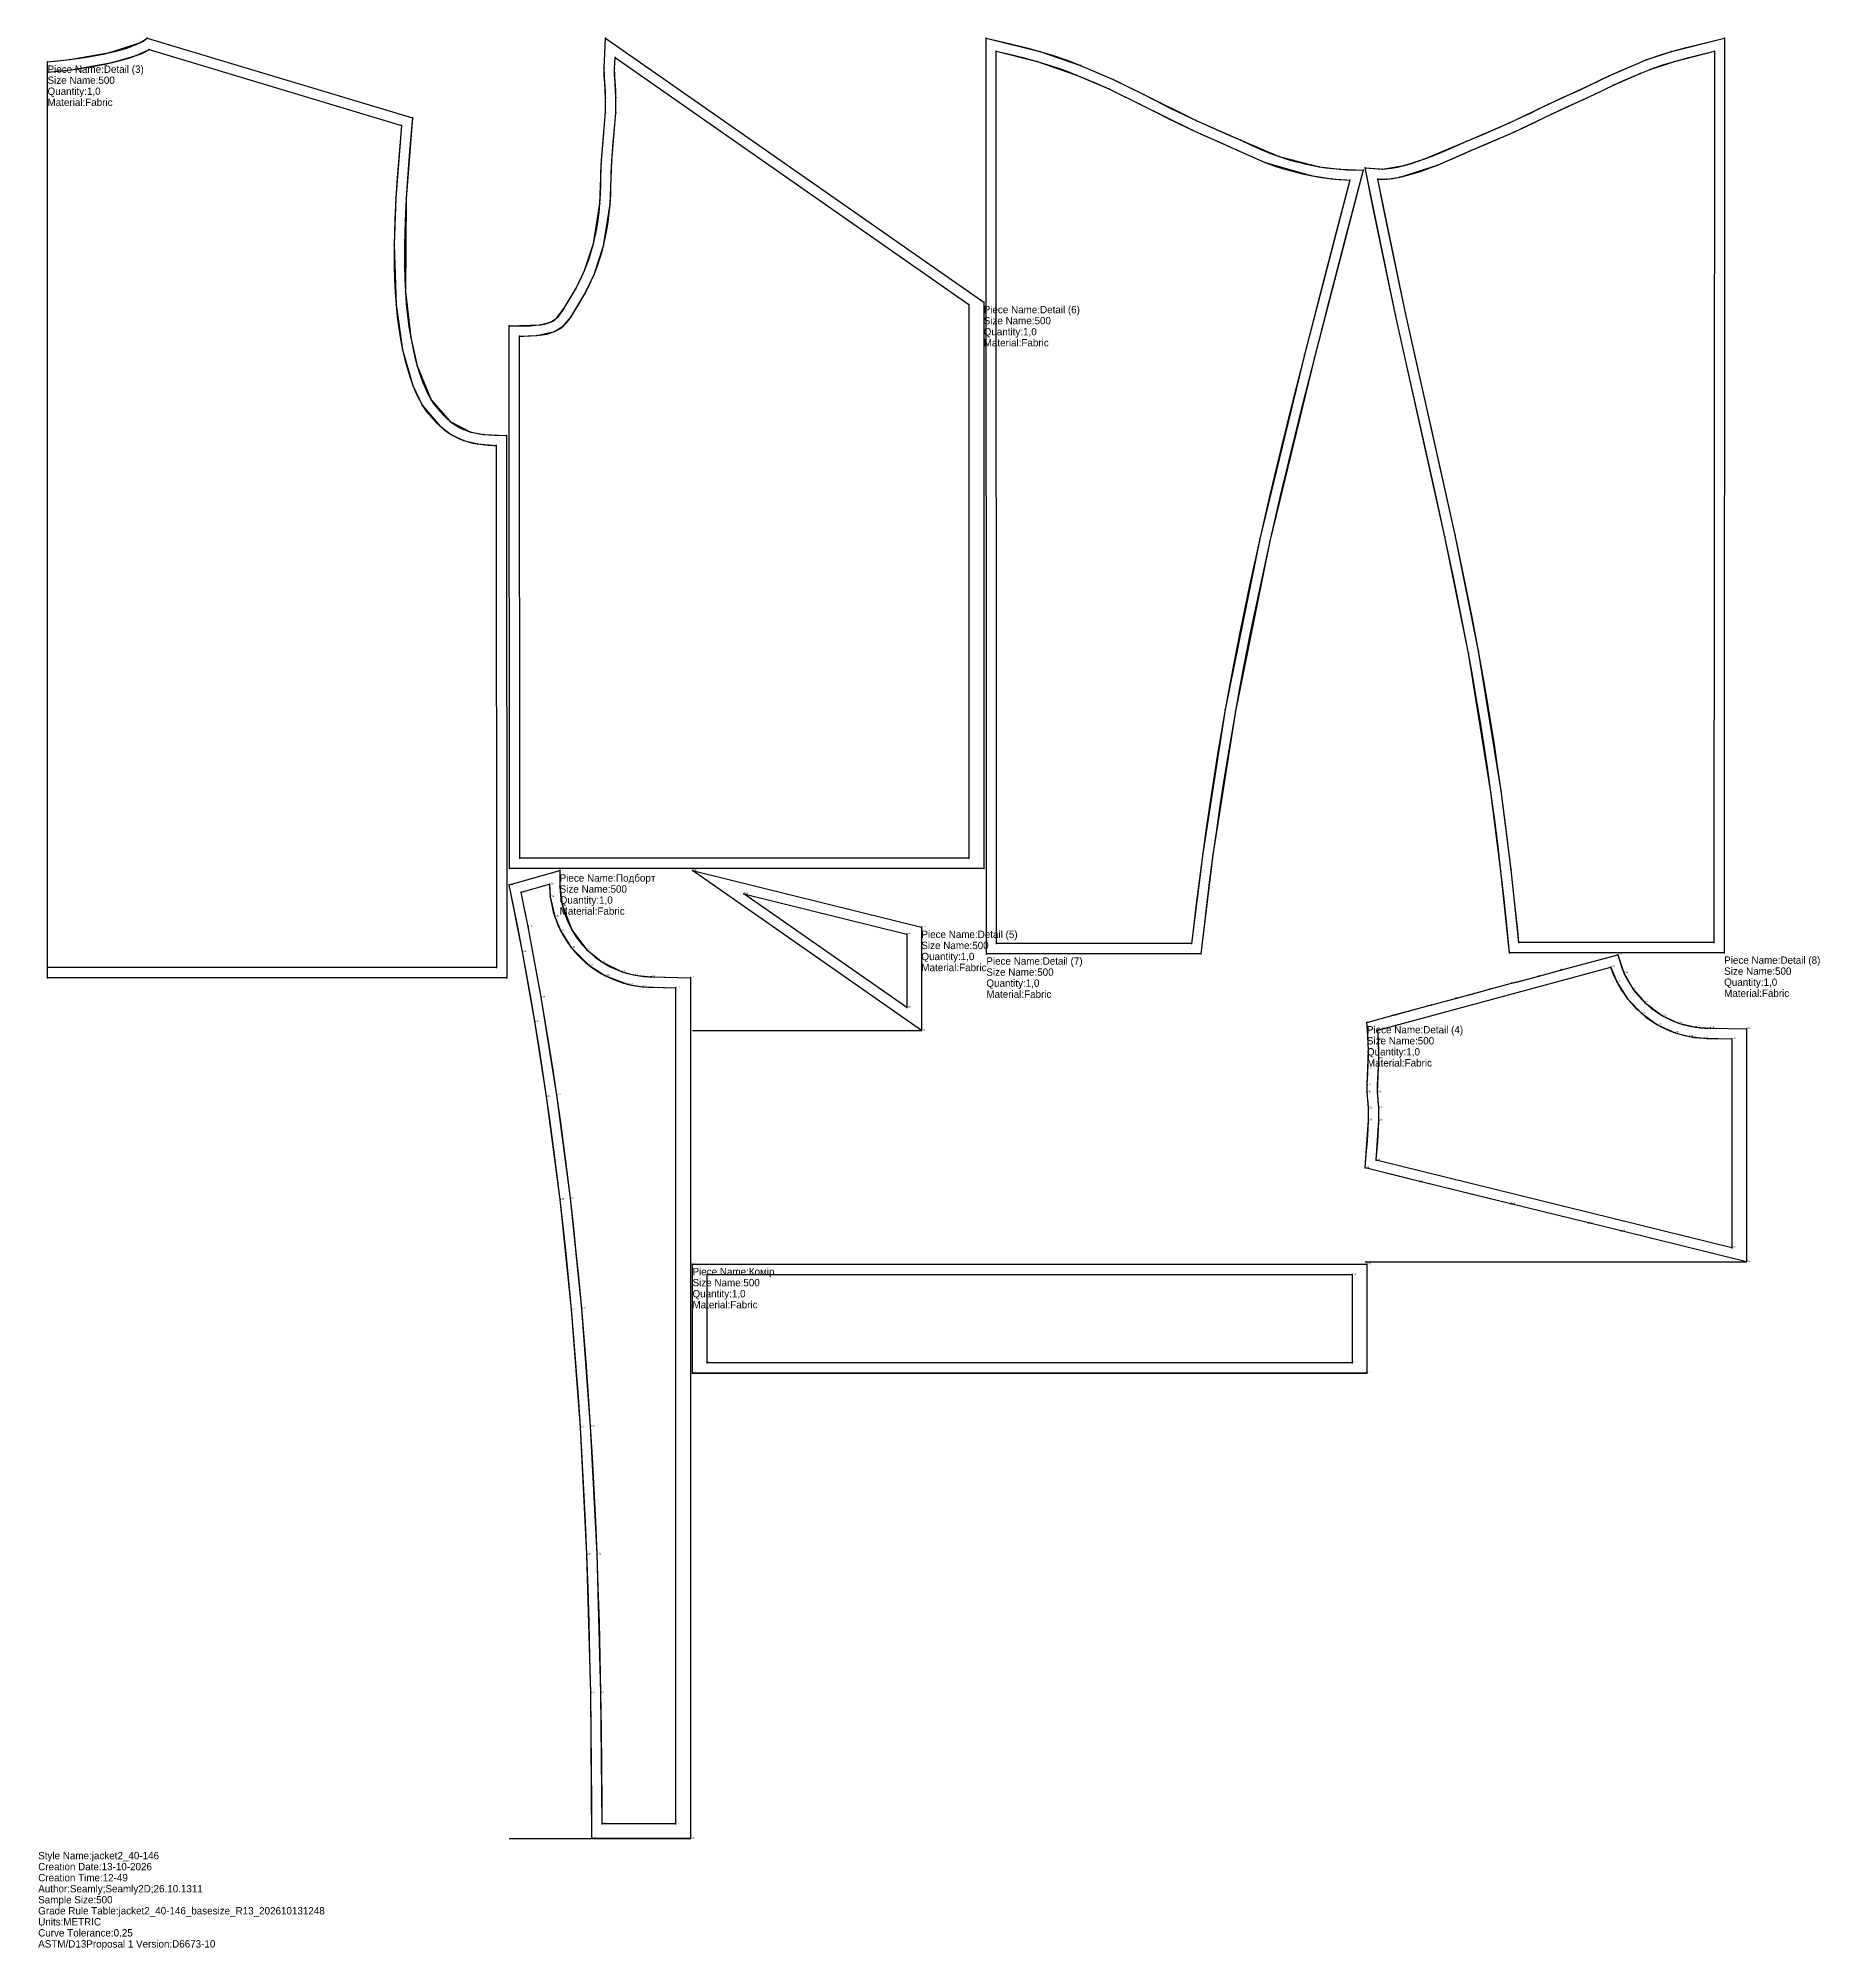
# Model space of a CAD drawing. Extents: x 0 to 1211, y -69 to 1230.
import ezdxf

# ---------------------------------------------------------------- set-up
doc = ezdxf.new("R2010")
doc.units = 0
for name, color, linetype in [('1', 7, 'CONTINUOUS'), ('14', 7, 'CONTINUOUS'), ('2', 7, 'CONTINUOUS'), ('3', 7, 'CONTINUOUS'), ('5', 7, 'CONTINUOUS'), ('84', 7, 'CONTINUOUS'), ('87', 7, 'CONTINUOUS')]:
    doc.layers.add(name, color=color, linetype=linetype)

# ---------------------------------------------------------------- blocks, each defined once
blk = doc.blocks.new('piece-113_s500_M')
at = {"layer": '1'}
blk.add_lwpolyline([(354.47, 664.37), (354.56, 653.6), (356.08, 641.28), (362.7, 624.13), (373, 610.6), (383.58, 602.08), (397.04, 595.57), (405.74, 593.26), (416.3, 592.16), (416.61, 592.16), (443.3, 591.62), (443.3, 6.6), (376.31, 6.6), (375.53, 105.56), (372.91, 199.51), (368.52, 286.1), (362.44, 366.24), (354.77, 440.85), (345.59, 510.82), (337.59, 561.77), (329.17, 609.08), (320.15, 654.65)], close=True, dxfattribs=at)
at = {"layer": '14'}
blk.add_lwpolyline([(347.55, 655.13), (348.07, 646.5), (351.08, 633.15), (355, 623.69), (362.32, 612.12), (374.35, 600.05), (385.58, 592.86), (401.16, 587.08), (411.08, 585.44), (433.3, 584.82), (433.3, 16.6), (383.3, 16.6), (382.53, 105.69), (379.91, 199.78), (375.51, 286.54), (369.42, 366.87), (361.72, 441.66), (352.52, 511.83), (341.88, 578.28), (333.01, 626.22), (328.3, 649.69)], close=True, dxfattribs=at)
at = {"layer": '2'}
for p in [(354.47, 664.37), (320.15, 654.65), (328.3, 649.69), (347.55, 655.13), (433.3, 584.82), (443.3, 591.62), (383.3, 16.6), (433.3, 16.6), (376.31, 6.6), (443.3, 6.6)]:
    blk.add_point(p, dxfattribs=at)
at = {"layer": '3'}
for p in [(354.56, 653.6), (348.07, 646.5), (356.08, 641.28), (333.01, 626.22), (351.08, 633.15), (355, 623.69), (362.7, 624.13), (362.32, 612.12), (373, 610.6), (329.17, 609.08), (374.35, 600.05), (383.58, 602.08), (385.58, 592.86), (397.04, 595.57), (401.16, 587.08), (405.74, 593.26), (411.08, 585.44), (416.3, 592.16), (416.61, 592.16), (341.88, 578.28), (337.59, 561.77), (345.59, 510.82), (352.52, 511.83), (354.77, 440.85), (361.72, 441.66), (362.44, 366.24), (369.42, 366.87), (368.52, 286.1), (375.51, 286.54), (372.91, 199.51), (379.91, 199.78), (375.53, 105.56), (382.53, 105.69)]:
    blk.add_point(p, dxfattribs=at)
at = {"layer": '5'}
blk.add_line((320.15, 6.6), (443.3, 6.6), dxfattribs=at)
at = {"layer": '84'}
blk.add_lwpolyline([(354.47, 664.37), (354.56, 653.6), (354.72, 650.46), (355.02, 647.37), (355.48, 644.31), (356.08, 641.28), (356.84, 638.29), (357.73, 635.35), (358.77, 632.45), (359.94, 629.62), (361.25, 626.84), (362.7, 624.13), (364.28, 621.48), (366, 618.91), (367.84, 616.43), (369.81, 614.02), (371.92, 611.69), (373, 610.6), (374.06, 609.55), (376.33, 607.49), (378.67, 605.57), (381.08, 603.76), (383.58, 602.08), (386.14, 600.52), (388.78, 599.09), (391.47, 597.79), (394.23, 596.61), (397.04, 595.57), (399.9, 594.66), (402.8, 593.89), (405.74, 593.26), (408.72, 592.76), (411.72, 592.41), (414.78, 592.2), (416.3, 592.16), (416.61, 592.16), (416.75, 592.15), (416.89, 592.15), (417.03, 592.15), (417.16, 592.14), (417.29, 592.14), (417.41, 592.14), (417.53, 592.14), (417.65, 592.13), (417.76, 592.13), (443.3, 591.62), (443.3, 6.6), (376.31, 6.6), (376.28, 29.73), (376.15, 55.55), (375.9, 80.82), (375.53, 105.56), (375.05, 129.79), (374.45, 153.51), (373.74, 176.74), (372.91, 199.51), (371.98, 221.81), (370.93, 243.66), (369.78, 265.09), (368.52, 286.1), (367.16, 306.7), (365.69, 326.92), (364.12, 346.76), (362.44, 366.24), (360.67, 385.38), (358.8, 404.18), (356.84, 422.67), (354.77, 440.85), (352.61, 458.74), (350.36, 476.36), (348.02, 493.71), (345.59, 510.82), (343.07, 527.7), (340.46, 544.36), (337.76, 560.81), (337.67, 561.34), (337.65, 561.42), (337.64, 561.5), (337.63, 561.58), (337.61, 561.67), (337.59, 561.77), (334.98, 577.07), (332.12, 593.16), (329.17, 609.08), (326.14, 624.86), (323.03, 640.51), (320.15, 654.65)], close=True, dxfattribs=at)
at = {"layer": '87'}
blk.add_lwpolyline([(347.55, 655.13), (347.56, 653.4), (347.73, 649.94), (348.07, 646.5), (348.58, 643.1), (349.25, 639.74), (350.09, 636.42), (351.08, 633.15), (352.23, 629.93), (353.54, 626.78), (355, 623.69), (356.61, 620.68), (358.36, 617.74), (360.27, 614.89), (362.32, 612.12), (364.5, 609.45), (366.83, 606.89), (368.05, 605.65), (369.25, 604.46), (371.75, 602.19), (374.35, 600.05), (377.03, 598.05), (379.8, 596.18), (382.65, 594.45), (385.58, 592.86), (388.58, 591.41), (391.64, 590.11), (394.76, 588.95), (397.94, 587.94), (401.16, 587.08), (404.43, 586.38), (407.74, 585.83), (411.08, 585.44), (414.44, 585.21), (416.13, 585.16), (433.3, 584.82), (433.3, 16.6), (383.3, 16.6), (383.28, 29.76), (383.15, 55.6), (382.9, 80.91), (382.53, 105.69), (382.05, 129.94), (381.45, 153.7), (380.73, 176.98), (379.91, 199.78), (378.97, 222.12), (377.92, 244.02), (376.77, 265.49), (375.51, 286.54), (374.14, 307.19), (372.67, 327.45), (371.09, 347.34), (369.42, 366.87), (367.64, 386.05), (365.77, 404.9), (363.79, 423.43), (361.72, 441.66), (359.56, 459.61), (357.3, 477.27), (354.95, 494.68), (352.52, 511.83), (349.99, 528.76), (347.37, 545.46), (344.66, 561.96), (341.88, 578.28), (339, 594.41), (336.05, 610.38), (333.01, 626.21), (333.01, 626.22), (329.89, 641.89), (328.3, 649.69)], close=True, dxfattribs=at)
at = {"layer": '1'}
for s, height, p in [('# 1', 1, (354.47, 664.37)), ('# 22', 1, (320.15, 654.65)), ('# 2', 1, (354.56, 653.6)), ('Size Name:500', 5, (354.47, 649.37)), ('Piece Name:Подборт', 5, (354.47, 656.87)), ('Quantity:1,0', 5, (354.47, 641.87)), ('Material:Fabric', 5, (354.47, 634.37)), ('# 3', 1, (356.08, 641.28)), ('# 4', 1, (362.7, 624.13)), ('# 5', 1, (373, 610.6)), ('# 21', 1, (329.17, 609.08)), ('# 6', 1, (383.58, 602.08)), ('# 7', 1, (397.04, 595.57)), ('# 8', 1, (405.74, 593.26)), ('# 9', 1, (416.3, 592.16)), ('# 10', 1, (416.61, 592.16)), ('# 11', 1, (443.3, 591.62)), ('# 20', 1, (337.59, 561.77)), ('# 19', 1, (345.59, 510.82)), ('# 18', 1, (354.77, 440.85)), ('# 17', 1, (362.44, 366.24)), ('# 16', 1, (368.52, 286.1)), ('# 15', 1, (372.91, 199.51)), ('# 14', 1, (375.53, 105.56)), ('# 13', 1, (376.31, 6.6)), ('# 12', 1, (443.3, 6.6))]:
    blk.add_text(s, height=height, dxfattribs=at).set_placement(p)
at = {"layer": '14'}
for s, p in [('# 40', (328.3, 649.69)), ('# 23', (347.55, 655.13)), ('# 24', (348.07, 646.5)), ('# 39', (333.01, 626.22)), ('# 25', (351.08, 633.15)), ('# 26', (355, 623.69)), ('# 27', (362.32, 612.12)), ('# 28', (374.35, 600.05)), ('# 29', (385.58, 592.86)), ('# 30', (401.16, 587.08)), ('# 31', (411.08, 585.44)), ('# 11', (433.3, 584.82)), ('# 38', (341.88, 578.28)), ('# 37', (352.52, 511.83)), ('# 36', (361.72, 441.66)), ('# 35', (369.42, 366.87)), ('# 34', (375.51, 286.54)), ('# 33', (379.91, 199.78)), ('# 32', (382.53, 105.69)), ('# 12', (383.3, 16.6)), ('# 12', (433.3, 16.6))]:
    blk.add_text(s, height=1, dxfattribs=at).set_placement(p)
blk = doc.blocks.new('piece-114_s500_M')
at = {"layer": '1'}
blk.add_lwpolyline([(444.76, 396.88), (903.17, 396.88), (903.17, 322.87), (444.76, 322.87)], close=True, dxfattribs=at)
at = {"layer": '14'}
blk.add_lwpolyline([(454.76, 389.87), (893.17, 389.87), (893.17, 329.87), (454.76, 329.87)], close=True, dxfattribs=at)
at = {"layer": '2'}
for p in [(444.76, 396.88), (454.76, 389.87), (893.17, 389.87), (903.17, 396.88), (454.76, 329.87), (893.17, 329.87), (444.76, 322.87), (903.17, 322.87)]:
    blk.add_point(p, dxfattribs=at)
at = {"layer": '5'}
blk.add_line((444.76, 322.87), (903.17, 322.87), dxfattribs=at)
at = {"layer": '84'}
blk.add_lwpolyline([(444.76, 396.88), (903.17, 396.88), (903.17, 322.87), (444.76, 322.87)], close=True, dxfattribs=at)
at = {"layer": '87'}
blk.add_lwpolyline([(454.76, 389.87), (893.17, 389.87), (893.17, 329.87), (454.76, 329.87)], close=True, dxfattribs=at)
at = {"layer": '1'}
for s, height, p in [('# 41', 1, (444.76, 396.88)), ('Piece Name:Комір', 5, (444.76, 389.38)), ('# 42', 1, (903.17, 396.88)), ('Size Name:500', 5, (444.76, 381.88)), ('Quantity:1,0', 5, (444.76, 374.38)), ('Material:Fabric', 5, (444.76, 366.88)), ('# 41', 1, (444.76, 322.87)), ('# 42', 1, (903.17, 322.87))]:
    blk.add_text(s, height=height, dxfattribs=at).set_placement(p)
at = {"layer": '14'}
for s, p in [('# 41', (454.76, 389.87)), ('# 42', (893.17, 389.87)), ('# 41', (454.76, 329.87)), ('# 42', (893.17, 329.87))]:
    blk.add_text(s, height=1, dxfattribs=at).set_placement(p)
blk = doc.blocks.new('piece_Detail_s500_M')
at = {"layer": '1'}
blk.add_lwpolyline([(6.35, 1214.02), (21.43, 1215.53), (48.67, 1220.3), (69.56, 1227.08), (74.08, 1230.05), (254.49, 1175.88), (250.14, 1121.17), (249.56, 1057.96), (253.22, 1026.73), (257.69, 1007.33), (267.06, 984.36), (280.07, 969.66), (294.12, 962.44), (302.9, 960.81), (318.34, 960.13), (318.61, 591.48), (6.35, 591.48)], close=True, dxfattribs=at)
at = {"layer": '14'}
blk.add_lwpolyline([(6.35, 1207), (22.3, 1208.58), (50.26, 1213.48), (66.65, 1218.23), (75.36, 1222.35), (247.01, 1170.82), (243.15, 1121.54), (242.06, 1089.56), (243.21, 1049.01), (247.72, 1018.38), (254.71, 994.11), (261.06, 980.74), (273.17, 966.35), (280.87, 960.56), (289.23, 956.63), (298.67, 954.31), (311.35, 953.3), (311.61, 598.48), (6.35, 598.48)], close=True, dxfattribs=at)
at = {"layer": '2'}
for p in [(74.08, 1230.05), (75.36, 1222.35), (6.35, 1214.02), (6.35, 1207), (247.01, 1170.82), (254.49, 1175.88), (311.35, 953.3), (318.34, 960.13), (6.35, 598.48), (311.61, 598.48), (6.35, 591.48), (318.61, 591.48)]:
    blk.add_point(p, dxfattribs=at)
at = {"layer": '3'}
for p in [(69.56, 1227.08), (21.43, 1215.53), (22.3, 1208.58), (48.67, 1220.3), (50.26, 1213.48), (66.65, 1218.23), (243.15, 1121.54), (250.14, 1121.17), (242.06, 1089.56), (249.56, 1057.96), (243.21, 1049.01), (253.22, 1026.73), (247.72, 1018.38), (257.69, 1007.33), (254.71, 994.11), (261.06, 980.74), (267.06, 984.36), (273.17, 966.35), (280.07, 969.66), (294.12, 962.44), (280.87, 960.56), (289.23, 956.63), (298.67, 954.31), (302.9, 960.81)]:
    blk.add_point(p, dxfattribs=at)
at = {"layer": '84'}
blk.add_lwpolyline([(6.35, 1214.02), (10.97, 1214.39), (21.43, 1215.53), (31.78, 1217.01), (39.27, 1218.33), (44.07, 1219.28), (48.67, 1220.3), (53.03, 1221.37), (57.11, 1222.48), (60.85, 1223.62), (64.21, 1224.79), (67.14, 1225.95), (69.56, 1227.08), (71.4, 1228.13), (74.08, 1230.05), (254.49, 1175.88), (252.48, 1153.33), (250.99, 1134.67), (250.14, 1121.17), (249.48, 1106.25), (249.06, 1089.44), (248.97, 1080.11), (248.96, 1075.54), (249.14, 1066.59), (249.56, 1057.96), (250.18, 1049.63), (251.01, 1041.64), (252.03, 1034), (253.22, 1026.73), (254.57, 1019.84), (256.06, 1013.37), (257.69, 1007.33), (259.42, 1001.73), (261.25, 996.62), (263.15, 992), (265.09, 987.91), (267.06, 984.36), (269.03, 981.36), (269.98, 980.13), (271.1, 978.73), (273.4, 976.05), (275.65, 973.67), (277.87, 971.54), (280.07, 969.66), (282.27, 968), (284.5, 966.55), (286.76, 965.29), (289.1, 964.19), (291.54, 963.24), (294.12, 962.44), (296.85, 961.77), (299.77, 961.22), (302.9, 960.81), (306.24, 960.51), (309.86, 960.34), (318.34, 960.13), (318.61, 591.48), (6.35, 591.48)], close=True, dxfattribs=at)
at = {"layer": '87'}
blk.add_lwpolyline([(6.35, 1207), (11.62, 1207.42), (22.3, 1208.58), (32.89, 1210.1), (40.56, 1211.45), (45.51, 1212.43), (50.26, 1213.48), (54.79, 1214.59), (59.05, 1215.76), (63.02, 1216.97), (66.65, 1218.23), (69.92, 1219.53), (72.77, 1220.86), (75.18, 1222.22), (75.36, 1222.35), (247.01, 1170.82), (245.5, 1153.92), (244.01, 1135.16), (243.15, 1121.54), (242.48, 1106.5), (242.06, 1089.56), (241.97, 1080.15), (241.96, 1075.47), (242.15, 1066.36), (242.57, 1057.53), (243.21, 1049.01), (244.06, 1040.82), (245.1, 1032.97), (246.33, 1025.49), (247.72, 1018.38), (249.27, 1011.68), (250.96, 1005.38), (252.78, 999.52), (254.71, 994.11), (256.74, 989.16), (258.87, 984.7), (261.06, 980.74), (263.32, 977.3), (264.47, 975.8), (265.72, 974.25), (268.2, 971.37), (270.68, 968.73), (273.17, 966.35), (275.69, 964.2), (278.25, 962.27), (280.87, 960.56), (283.56, 959.06), (286.35, 957.75), (289.23, 956.63), (292.24, 955.69), (295.38, 954.92), (298.67, 954.31), (302.13, 953.85), (305.77, 953.53), (309.6, 953.34), (311.35, 953.3), (311.61, 598.48), (6.35, 598.48)], close=True, dxfattribs=at)
at = {"layer": '1'}
for s, p in [('Piece Name:Detail (3)', (6.35, 1206.52)), ('Size Name:500', (6.35, 1199.02)), ('Quantity:1,0', (6.35, 1191.52)), ('Material:Fabric', (6.35, 1184.02))]:
    blk.add_text(s, height=5, dxfattribs=at).set_placement(p)
blk = doc.blocks.new('piece_Detail_s500-116_M')
at = {"layer": '1'}
blk.add_lwpolyline([(903.17, 561.25), (921.04, 566.07), (944.54, 572.41), (963.45, 577.5), (986.53, 583.73), (1001.53, 587.77), (1019.91, 592.73), (1034.82, 596.75), (1073.64, 607.22), (1077.9, 594.82), (1083.96, 584.12), (1092.02, 574.75), (1104.1, 565.73), (1115, 560.77), (1126.67, 557.97), (1136.42, 557.32), (1136.59, 557.32), (1161.25, 556.83), (1161.25, 398.44), (1075.92, 419.47), (1053.86, 424.9), (1001.01, 437.92), (939.2, 453.15), (901.96, 462.33), (904.29, 494.72), (904.16, 502.9), (903.4, 513.78), (903.33, 518.69), (903.85, 530.08), (904.16, 542.59), (903.53, 556.04)], close=True, dxfattribs=at)
at = {"layer": '14'}
blk.add_lwpolyline([(910.55, 555.99), (1068.93, 598.7), (1072.96, 588.9), (1080.27, 577.33), (1089.71, 567.4), (1100.61, 559.65), (1112.72, 554.15), (1122.39, 551.58), (1132.4, 550.42), (1151.25, 550.02), (1151.25, 408.11), (909.43, 467.7), (911.29, 494.61), (911.16, 503.22), (910.42, 513.73), (911.15, 536.64), (910.93, 549.58)], close=True, dxfattribs=at)
at = {"layer": '2'}
for p in [(1068.93, 598.7), (1073.64, 607.22), (903.17, 561.25), (910.55, 555.99), (1151.25, 550.02), (1161.25, 556.83), (909.43, 467.7), (901.96, 462.33), (1151.25, 408.11), (1161.25, 398.44)]:
    blk.add_point(p, dxfattribs=at)
at = {"layer": '3'}
for p in [(1001.53, 587.77), (1019.91, 592.73), (1034.82, 596.75), (1072.96, 588.9), (1077.9, 594.82), (944.54, 572.41), (963.45, 577.5), (986.53, 583.73), (1080.27, 577.33), (1083.96, 584.12), (1092.02, 574.75), (921.04, 566.07), (1089.71, 567.4), (1100.61, 559.65), (1104.1, 565.73), (1115, 560.77), (903.53, 556.04), (910.93, 549.58), (1112.72, 554.15), (1122.39, 551.58), (1126.67, 557.97), (1132.4, 550.42), (1136.42, 557.32), (1136.59, 557.32), (904.16, 542.59), (911.15, 536.64), (903.85, 530.08), (903.33, 518.69), (903.4, 513.78), (910.42, 513.73), (904.16, 502.9), (904.29, 494.72), (911.16, 503.22), (911.29, 494.61), (939.2, 453.15), (1001.01, 437.92), (1053.86, 424.9), (1075.92, 419.47)]:
    blk.add_point(p, dxfattribs=at)
at = {"layer": '5'}
blk.add_line((901.96, 398.44), (1161.25, 398.44), dxfattribs=at)
at = {"layer": '84'}
blk.add_lwpolyline([(903.17, 561.25), (921.04, 566.07), (922.38, 566.43), (930.43, 568.6), (941.2, 571.51), (944.54, 572.41), (963.45, 577.5), (964.8, 577.87), (972.75, 580.01), (983.22, 582.84), (986.53, 583.73), (1001.53, 587.77), (1004.84, 588.67), (1019.91, 592.73), (1023.2, 593.62), (1032.49, 596.12), (1034.82, 596.75), (1073.64, 607.22), (1075.68, 600.56), (1076.72, 597.66), (1077.9, 594.82), (1079.21, 592.04), (1080.66, 589.33), (1082.24, 586.68), (1083.96, 584.12), (1085.79, 581.63), (1087.76, 579.23), (1089.87, 576.9), (1090.95, 575.8), (1092.02, 574.75), (1094.29, 572.69), (1096.62, 570.77), (1099.04, 568.97), (1101.53, 567.29), (1104.1, 565.73), (1106.74, 564.3), (1109.43, 562.99), (1112.19, 561.82), (1115, 560.77), (1117.86, 559.87), (1120.76, 559.1), (1123.7, 558.46), (1126.67, 557.97), (1129.68, 557.62), (1132.73, 557.41), (1134.26, 557.37), (1134.52, 557.36), (1134.77, 557.36), (1135, 557.35), (1135.23, 557.35), (1135.45, 557.34), (1135.65, 557.34), (1136.05, 557.33), (1136.24, 557.33), (1136.42, 557.32), (1136.59, 557.32), (1161.25, 556.83), (1161.25, 398.44), (1075.92, 419.47), (1053.86, 424.9), (1001.01, 437.92), (984.28, 442.04), (939.2, 453.15), (927.04, 456.15), (901.96, 462.33), (902.49, 468.82), (903.59, 480.88), (904.11, 488.78), (904.29, 494.72), (904.29, 498.67), (904.18, 502.68), (904.16, 502.9), (903.93, 506.71), (903.93, 506.73), (903.93, 506.76), (903.74, 508.83), (903.58, 510.61), (903.4, 513.76), (903.4, 513.78), (903.39, 513.99), (903.33, 518.69), (903.72, 527.19), (903.84, 529.94), (903.84, 529.97), (903.85, 530.02), (903.85, 530.04), (903.85, 530.08), (904.15, 536.8), (904.16, 542.59), (904.05, 546.99), (903.81, 551.98), (903.53, 556.04)], close=True, dxfattribs=at)
at = {"layer": '87'}
blk.add_lwpolyline([(910.55, 555.99), (1068.93, 598.7), (1069.04, 598.36), (1070.19, 595.14), (1071.5, 591.98), (1072.96, 588.9), (1074.57, 585.88), (1076.32, 582.95), (1078.22, 580.09), (1080.27, 577.33), (1082.46, 574.66), (1084.78, 572.09), (1086, 570.85), (1087.21, 569.66), (1089.71, 567.4), (1092.3, 565.26), (1094.99, 563.26), (1097.76, 561.39), (1100.61, 559.65), (1103.54, 558.06), (1106.54, 556.62), (1109.6, 555.31), (1112.72, 554.15), (1115.9, 553.15), (1119.12, 552.29), (1122.39, 551.58), (1125.69, 551.03), (1129.03, 550.65), (1132.4, 550.42), (1134.09, 550.37), (1151.25, 550.02), (1151.25, 408.11), (909.43, 467.7), (909.47, 468.23), (910.57, 480.34), (911.1, 488.44), (911.29, 494.61), (911.29, 498.77), (911.17, 502.99), (911.16, 503.21), (911.16, 503.22), (910.91, 507.28), (910.71, 509.46), (910.57, 511.12), (910.42, 513.69), (910.42, 513.73), (910.39, 514.24), (910.33, 518.58), (910.71, 526.87), (911.15, 536.64), (911.16, 542.67), (911.05, 547.25), (910.93, 549.58), (910.92, 549.77), (910.91, 549.99), (910.9, 550.2), (910.89, 550.42), (910.79, 552.39)], close=True, dxfattribs=at)
at = {"layer": '1'}
for s, height, p in [('# 50', 1, (1034.82, 596.75)), ('# 51', 1, (1073.64, 607.22)), ('# 47', 1, (986.53, 583.73)), ('# 48', 1, (1001.53, 587.77)), ('# 49', 1, (1019.91, 592.73)), ('# 52', 1, (1077.9, 594.82)), ('# 53', 1, (1083.96, 584.12)), ('# 45', 1, (944.54, 572.41)), ('# 46', 1, (963.45, 577.5)), ('# 54', 1, (1092.02, 574.75)), ('# 43', 1, (903.17, 561.25)), ('Piece Name:Detail (4)', 5, (903.17, 553.75)), ('# 44', 1, (921.04, 566.07)), ('# 55', 1, (1104.1, 565.73)), ('# 56', 1, (1115, 560.77)), ('# 57', 1, (1126.67, 557.97)), ('Size Name:500', 5, (903.17, 546.25)), ('# 73', 1, (903.53, 556.04)), ('# 58', 1, (1136.42, 557.32)), ('# 59', 1, (1136.59, 557.32)), ('# 60', 1, (1161.25, 556.83)), ('Quantity:1,0', 5, (903.17, 538.75)), ('Material:Fabric', 5, (903.17, 531.25)), ('# 72', 1, (904.16, 542.59)), ('# 70', 1, (903.33, 518.69)), ('# 71', 1, (903.85, 530.08)), ('# 69', 1, (903.4, 513.78)), ('# 68', 1, (904.16, 502.9)), ('# 67', 1, (904.29, 494.72)), ('# 66', 1, (901.96, 462.33)), ('# 65', 1, (939.2, 453.15)), ('# 64', 1, (1001.01, 437.92)), ('# 63', 1, (1053.86, 424.9)), ('# 62', 1, (1075.92, 419.47)), ('# 61', 1, (1161.25, 398.44))]:
    blk.add_text(s, height=height, dxfattribs=at).set_placement(p)
at = {"layer": '14'}
for s, p in [('# 75', (1068.93, 598.7)), ('# 76', (1072.96, 588.9)), ('# 77', (1080.27, 577.33)), ('# 78', (1089.71, 567.4)), ('# 79', (1100.61, 559.65)), ('# 74', (910.55, 555.99)), ('# 89', (910.93, 549.58)), ('# 80', (1112.72, 554.15)), ('# 81', (1122.39, 551.58)), ('# 82', (1132.4, 550.42)), ('# 11', (1151.25, 550.02)), ('# 88', (911.15, 536.64)), ('# 87', (910.42, 513.73)), ('# 86', (911.16, 503.22)), ('# 85', (911.29, 494.61)), ('# 84', (909.43, 467.7)), ('# 83', (1151.25, 408.11))]:
    blk.add_text(s, height=1, dxfattribs=at).set_placement(p)
blk = doc.blocks.new('piece_Detail_s500-117_M')
at = {"layer": '1'}
blk.add_lwpolyline([(600.32, 626.04), (600.32, 555.78), (444.76, 664.37)], close=True, dxfattribs=at)
at = {"layer": '14'}
blk.add_lwpolyline([(590.32, 621.29), (590.32, 571.29), (479.62, 648.57)], close=True, dxfattribs=at)
at = {"layer": '2'}
for p in [(444.76, 664.37), (479.62, 648.57), (600.32, 626.04), (590.32, 621.29), (590.32, 571.29), (600.32, 555.78)]:
    blk.add_point(p, dxfattribs=at)
at = {"layer": '5'}
blk.add_line((444.76, 555.78), (600.32, 555.78), dxfattribs=at)
at = {"layer": '84'}
blk.add_lwpolyline([(600.32, 626.04), (600.32, 555.78), (444.76, 664.37)], close=True, dxfattribs=at)
at = {"layer": '87'}
blk.add_lwpolyline([(590.32, 621.29), (590.32, 571.29), (479.62, 648.57)], close=True, dxfattribs=at)
at = {"layer": '1'}
for s, height, p in [('# 92', 1, (444.76, 664.37)), ('# 90', 1, (600.32, 626.04)), ('Piece Name:Detail (5)', 5, (600.32, 618.54)), ('Size Name:500', 5, (600.32, 611.04)), ('Quantity:1,0', 5, (600.32, 603.54)), ('Material:Fabric', 5, (600.32, 596.04)), ('# 91', 1, (600.32, 555.78))]:
    blk.add_text(s, height=height, dxfattribs=at).set_placement(p)
at = {"layer": '14'}
for s, p in [('# 93', (479.62, 648.57)), ('# 83', (590.32, 621.29)), ('# 83', (590.32, 571.29))]:
    blk.add_text(s, height=1, dxfattribs=at).set_placement(p)
blk = doc.blocks.new('piece_Detail_s500-118_M')
at = {"layer": '1'}
blk.add_lwpolyline([(642.68, 1050.63), (642.68, 665.76), (320.42, 665.76), (320.15, 1034.58), (341.44, 1035.34), (348.27, 1037.1), (352.33, 1039.75), (357.6, 1046.63), (365.36, 1059.76), (371.39, 1072.29), (377.48, 1090.57), (381.75, 1117.82), (382.87, 1147.29), (385.53, 1179.74), (385.71, 1189.63), (384.75, 1209.64), (385.65, 1230.05)], close=True, dxfattribs=at)
at = {"layer": '14'}
blk.add_lwpolyline([(632.68, 1049.07), (632.68, 672.76), (327.42, 672.76), (327.15, 1027.58), (338.8, 1027.99), (351.05, 1030.67), (357.09, 1034.6), (361.94, 1040.47), (371.51, 1056.42), (377.85, 1069.59), (384.26, 1088.86), (388.74, 1117.29), (389.86, 1146.83), (392.53, 1179.4), (392.72, 1189.73), (391.75, 1209.53), (392.08, 1217.02)], close=True, dxfattribs=at)
at = {"layer": '2'}
for p in [(385.65, 1230.05), (392.08, 1217.02), (632.68, 1049.07), (642.68, 1050.63), (320.15, 1034.58), (327.15, 1027.58), (320.42, 665.76), (327.42, 672.76), (632.68, 672.76), (642.68, 665.76)]:
    blk.add_point(p, dxfattribs=at)
at = {"layer": '3'}
for p in [(384.75, 1209.64), (391.75, 1209.53), (385.71, 1189.63), (392.72, 1189.73), (385.53, 1179.74), (392.53, 1179.4), (382.87, 1147.29), (389.86, 1146.83), (381.75, 1117.82), (388.74, 1117.29), (377.48, 1090.57), (384.26, 1088.86), (371.39, 1072.29), (377.85, 1069.59), (365.36, 1059.76), (371.51, 1056.42), (352.33, 1039.75), (357.6, 1046.63), (361.94, 1040.47), (338.8, 1027.99), (341.44, 1035.34), (348.27, 1037.1), (351.05, 1030.67), (357.09, 1034.6)]:
    blk.add_point(p, dxfattribs=at)
at = {"layer": '84'}
blk.add_lwpolyline([(642.68, 1050.63), (642.68, 665.76), (320.42, 665.76), (320.15, 1034.58), (327.4, 1034.58), (329.88, 1034.59), (334.34, 1034.71), (338.17, 1034.96), (341.44, 1035.34), (344.18, 1035.83), (346.43, 1036.42), (348.27, 1037.1), (349.79, 1037.86), (351.1, 1038.72), (352.33, 1039.75), (353.55, 1041), (354.82, 1042.55), (356.16, 1044.42), (357.6, 1046.63), (360.02, 1050.59), (361.86, 1053.67), (363.06, 1055.69), (365.36, 1059.76), (367.51, 1063.87), (369.52, 1068.04), (371.39, 1072.29), (373.12, 1076.65), (374.72, 1081.14), (376.17, 1085.77), (377.48, 1090.57), (378.64, 1095.56), (379.65, 1100.76), (380.51, 1106.19), (381.21, 1111.87), (381.75, 1117.82), (382.13, 1124.06), (382.34, 1130.62), (382.38, 1134.05), (382.44, 1138.56), (382.87, 1147.29), (383.92, 1159.79), (385.01, 1171.84), (385.53, 1179.74), (385.71, 1185.67), (385.71, 1189.63), (385.6, 1193.63), (385.35, 1197.71), (385.16, 1199.79), (385.01, 1201.57), (384.81, 1204.94), (384.75, 1209.64), (385.65, 1230.05)], close=True, dxfattribs=at)
at = {"layer": '87'}
blk.add_lwpolyline([(632.68, 1049.07), (632.68, 672.76), (327.42, 672.76), (327.15, 1027.58), (327.42, 1027.58), (329.99, 1027.59), (334.66, 1027.72), (338.8, 1027.99), (342.46, 1028.41), (345.69, 1028.99), (348.54, 1029.74), (351.05, 1030.67), (353.28, 1031.78), (355.28, 1033.09), (357.09, 1034.6), (358.78, 1036.33), (360.38, 1038.28), (361.94, 1040.47), (363.52, 1042.89), (366.01, 1046.97), (367.87, 1050.08), (369.12, 1052.18), (371.51, 1056.42), (373.76, 1060.73), (375.88, 1065.11), (377.85, 1069.59), (379.68, 1074.18), (381.36, 1078.92), (382.89, 1083.8), (384.26, 1088.86), (385.48, 1094.09), (386.54, 1099.54), (387.44, 1105.21), (388.17, 1111.12), (388.74, 1117.29), (389.13, 1123.73), (389.34, 1130.47), (389.38, 1133.97), (389.44, 1138.34), (389.86, 1146.83), (390.89, 1159.18), (391.99, 1171.29), (392.53, 1179.4), (392.71, 1185.56), (392.72, 1189.73), (392.59, 1193.95), (392.33, 1198.24), (392.14, 1200.41), (391.99, 1202.08), (391.81, 1205.19), (391.75, 1209.53), (392.08, 1217.02)], close=True, dxfattribs=at)
at = {"layer": '1'}
for s, p in [('Size Name:500', (642.68, 1035.63)), ('Piece Name:Detail (6)', (642.68, 1043.13)), ('Quantity:1,0', (642.68, 1028.13)), ('Material:Fabric', (642.68, 1020.63))]:
    blk.add_text(s, height=5, dxfattribs=at).set_placement(p)
blk = doc.blocks.new('piece_Detail_s500-119_M')
at = {"layer": '1'}
blk.add_lwpolyline([(644.49, 607.91), (644.26, 1230.05), (680.89, 1221.06), (708.46, 1211.5), (730.61, 1202.11), (751.49, 1191.76), (787.11, 1174.11), (817.45, 1160.7), (843.59, 1149.57), (870.78, 1142.74), (884.67, 1141.02), (900.54, 1140.31), (867.47, 1013.19), (837.23, 888.36), (813.81, 772.7), (798.5, 675.12), (790.3, 607.91)], close=True, dxfattribs=at)
at = {"layer": '14'}
blk.add_lwpolyline([(651.48, 614.92), (651.26, 1221.32), (678.94, 1214.34), (705.82, 1205.01), (727.68, 1195.75), (748.34, 1185.51), (784.19, 1167.75), (814.59, 1154.31), (833.92, 1145.65), (864.95, 1136.69), (879.22, 1134.5), (891.55, 1133.63), (860.68, 1014.92), (830.4, 889.89), (806.92, 773.93), (791.56, 676.06), (784.04, 614.92)], close=True, dxfattribs=at)
at = {"layer": '2'}
for p in [(644.26, 1230.05), (651.26, 1221.32), (891.55, 1133.63), (900.54, 1140.31), (651.48, 614.92), (784.04, 614.92), (644.49, 607.91), (790.3, 607.91)]:
    blk.add_point(p, dxfattribs=at)
at = {"layer": '3'}
for p in [(678.94, 1214.34), (680.89, 1221.06), (708.46, 1211.5), (705.82, 1205.01), (727.68, 1195.75), (730.61, 1202.11), (748.34, 1185.51), (751.49, 1191.76), (787.11, 1174.11), (784.19, 1167.75), (817.45, 1160.7), (814.59, 1154.31), (833.92, 1145.65), (843.59, 1149.57), (864.95, 1136.69), (870.78, 1142.74), (879.22, 1134.5), (884.67, 1141.02), (860.68, 1014.92), (867.47, 1013.19), (830.4, 889.89), (837.23, 888.36), (806.92, 773.93), (813.81, 772.7), (791.56, 676.06), (798.5, 675.12)]:
    blk.add_point(p, dxfattribs=at)
at = {"layer": '84'}
blk.add_lwpolyline([(644.49, 607.91), (644.26, 1230.05), (660.92, 1226.35), (671, 1223.81), (680.89, 1221.06), (690.07, 1218.27), (697.99, 1215.59), (701.26, 1214.35), (708.46, 1211.5), (722.41, 1205.71), (730.61, 1202.11), (733.58, 1200.67), (751.49, 1191.76), (764.7, 1185.06), (769.46, 1182.61), (778.52, 1178.15), (787.11, 1174.11), (795.28, 1170.42), (806.84, 1165.35), (817.45, 1160.7), (824.13, 1157.66), (827.3, 1156.15), (830.11, 1154.83), (836.47, 1152.17), (843.59, 1149.57), (849.4, 1147.73), (853.42, 1146.58), (857.6, 1145.49), (861.89, 1144.48), (866.29, 1143.56), (870.78, 1142.74), (875.35, 1142.04), (879.98, 1141.46), (884.67, 1141.02), (889.41, 1140.71), (900.54, 1140.31), (889.04, 1096.43), (875.86, 1045.84), (867.47, 1013.19), (859.4, 981.28), (851.68, 949.95), (844.29, 919.03), (837.23, 888.36), (830.52, 857.77), (824.14, 827.1), (819.59, 803.92), (816.65, 788.37), (813.81, 772.7), (811.04, 756.9), (808.36, 740.94), (805.77, 724.8), (803.26, 708.46), (800.84, 691.91), (798.5, 675.12), (796.25, 658.06), (794.08, 640.73), (792, 623.09), (790.3, 607.91)], close=True, dxfattribs=at)
at = {"layer": '87'}
blk.add_lwpolyline([(651.48, 614.92), (651.26, 1221.32), (659.3, 1219.54), (669.21, 1217.05), (678.94, 1214.34), (687.93, 1211.6), (695.63, 1209), (698.72, 1207.82), (705.82, 1205.01), (719.66, 1199.27), (727.68, 1195.75), (730.49, 1194.39), (748.34, 1185.51), (761.52, 1178.82), (766.31, 1176.36), (775.48, 1171.84), (784.19, 1167.75), (792.43, 1164.03), (804.03, 1158.94), (814.59, 1154.31), (821.18, 1151.32), (824.31, 1149.82), (827.27, 1148.43), (833.92, 1145.65), (841.34, 1142.94), (847.37, 1141.03), (851.57, 1139.83), (855.91, 1138.7), (860.37, 1137.64), (864.95, 1136.69), (869.62, 1135.84), (874.38, 1135.1), (879.22, 1134.5), (884.12, 1134.04), (889.06, 1133.72), (891.55, 1133.63), (882.27, 1098.2), (869.08, 1047.59), (860.68, 1014.92), (852.61, 982.97), (844.87, 951.6), (837.47, 920.63), (830.4, 889.89), (823.67, 859.23), (817.28, 828.48), (812.72, 805.25), (809.77, 789.65), (806.92, 773.93), (804.14, 758.08), (801.45, 742.07), (798.85, 725.89), (796.34, 709.5), (793.91, 692.9), (791.56, 676.06), (789.31, 658.96), (787.14, 641.57), (785.05, 623.89), (784.04, 614.92)], close=True, dxfattribs=at)
at = {"layer": '1'}
for s, p in [('Size Name:500', (644.49, 592.91)), ('Piece Name:Detail (7)', (644.49, 600.41)), ('Quantity:1,0', (644.49, 585.41)), ('Material:Fabric', (644.49, 577.91))]:
    blk.add_text(s, height=5, dxfattribs=at).set_placement(p)
blk = doc.blocks.new('piece_Detail_s500-120_M')
at = {"layer": '1'}
blk.add_lwpolyline([(1146, 608.56), (1000.1, 608.56), (994.27, 664.04), (987.48, 717.63), (972.18, 812.15), (956.21, 891.15), (922.62, 1041.98), (901.96, 1141.87), (913.46, 1141.18), (928.39, 1143.51), (941.94, 1147.8), (971.1, 1160.11), (1000.12, 1172.56), (1026.05, 1184.93), (1055.1, 1198.29), (1067.82, 1204.55), (1093.05, 1215.39), (1110.24, 1220.98), (1146.33, 1230.05)], close=True, dxfattribs=at)
at = {"layer": '14'}
blk.add_lwpolyline([(1139.01, 615.56), (1006.45, 615.56), (1001.23, 664.84), (994.41, 718.6), (979.06, 813.43), (963.06, 892.62), (929.46, 1043.46), (910.61, 1134.27), (916.61, 1134.3), (925.48, 1135.63), (951.2, 1143.83), (973.87, 1153.69), (1002.96, 1166.17), (1029.05, 1178.61), (1058.08, 1191.96), (1070.8, 1198.21), (1088.86, 1206), (1095.67, 1208.89), (1112.17, 1214.25), (1139.32, 1221.22)], close=True, dxfattribs=at)
at = {"layer": '2'}
for p in [(1139.32, 1221.22), (1146.33, 1230.05), (901.96, 1141.87), (910.61, 1134.27), (1006.45, 615.56), (1139.01, 615.56), (1000.1, 608.56), (1146, 608.56)]:
    blk.add_point(p, dxfattribs=at)
at = {"layer": '3'}
for p in [(1093.05, 1215.39), (1095.67, 1208.89), (1110.24, 1220.98), (1112.17, 1214.25), (1055.1, 1198.29), (1067.82, 1204.55), (1070.8, 1198.21), (1088.86, 1206), (1026.05, 1184.93), (1058.08, 1191.96), (1000.12, 1172.56), (1029.05, 1178.61), (971.1, 1160.11), (1002.96, 1166.17), (928.39, 1143.51), (941.94, 1147.8), (951.2, 1143.83), (973.87, 1153.69), (913.46, 1141.18), (916.61, 1134.3), (925.48, 1135.63), (922.62, 1041.98), (929.46, 1043.46), (956.21, 891.15), (963.06, 892.62), (972.18, 812.15), (979.06, 813.43), (987.48, 717.63), (994.41, 718.6), (994.27, 664.04), (1001.23, 664.84)]:
    blk.add_point(p, dxfattribs=at)
at = {"layer": '84'}
blk.add_lwpolyline([(1146, 608.56), (1000.1, 608.56), (998.47, 625.1), (996.41, 644.92), (994.27, 664.04), (992.07, 682.5), (989.81, 700.35), (987.48, 717.63), (985.09, 734.4), (982.63, 750.7), (980.11, 766.58), (977.53, 782.08), (974.89, 797.26), (972.18, 812.15), (968.02, 834.09), (962.24, 862.76), (956.21, 891.15), (949.96, 919.63), (940.16, 963.23), (929.79, 1009.39), (922.62, 1041.98), (915.23, 1076.52), (907.63, 1113.38), (901.96, 1141.87), (911.86, 1141.21), (913.46, 1141.18), (916.07, 1141.28), (919.91, 1141.73), (924.04, 1142.48), (928.39, 1143.51), (932.87, 1144.77), (937.41, 1146.22), (941.94, 1147.8), (948.61, 1150.33), (956.82, 1153.76), (967.07, 1158.33), (971.1, 1160.11), (981.42, 1164.45), (1000.12, 1172.56), (1008.8, 1176.52), (1013.92, 1178.96), (1016.15, 1180.08), (1019.44, 1181.73), (1026.05, 1184.93), (1035.72, 1189.45), (1047.56, 1194.82), (1055.1, 1198.29), (1059.33, 1200.33), (1061.13, 1201.25), (1063.35, 1202.38), (1067.82, 1204.55), (1074.38, 1207.52), (1086.14, 1212.45), (1091.84, 1214.87), (1093.05, 1215.39), (1096.05, 1216.52), (1101.45, 1218.34), (1110.24, 1220.98), (1120.11, 1223.7), (1130.32, 1226.3), (1146.33, 1230.05)], close=True, dxfattribs=at)
at = {"layer": '87'}
blk.add_lwpolyline([(1139.01, 615.56), (1006.45, 615.56), (1005.44, 625.8), (1003.36, 645.67), (1001.23, 664.84), (999.02, 683.35), (996.75, 701.26), (994.41, 718.6), (992.01, 735.42), (989.55, 751.77), (987.02, 767.71), (984.43, 783.26), (981.78, 798.49), (979.06, 813.43), (974.89, 835.43), (969.09, 864.17), (963.06, 892.62), (956.79, 921.15), (946.99, 964.77), (936.62, 1010.91), (929.46, 1043.46), (922.08, 1077.96), (914.49, 1114.77), (910.61, 1134.27), (911.56, 1134.21), (913.53, 1134.17), (916.61, 1134.3), (920.95, 1134.8), (925.48, 1135.63), (930.14, 1136.73), (934.88, 1138.07), (939.63, 1139.58), (944.33, 1141.22), (951.2, 1143.83), (959.6, 1147.33), (969.91, 1151.93), (973.87, 1153.69), (984.17, 1158.02), (1002.96, 1166.17), (1011.76, 1170.18), (1016.99, 1172.67), (1019.29, 1173.82), (1022.54, 1175.45), (1029.05, 1178.61), (1038.64, 1183.09), (1050.46, 1188.45), (1058.08, 1191.96), (1062.43, 1194.05), (1064.31, 1195.01), (1066.47, 1196.12), (1070.8, 1198.21), (1077.18, 1201.11), (1088.86, 1206), (1094.59, 1208.43), (1095.67, 1208.89), (1098.4, 1209.93), (1103.58, 1211.67), (1112.17, 1214.25), (1121.9, 1216.93), (1131.98, 1219.5), (1139.32, 1221.22)], close=True, dxfattribs=at)
at = {"layer": '1'}
for s, p in [('Size Name:500', (1146, 593.56)), ('Piece Name:Detail (8)', (1146, 601.06)), ('Quantity:1,0', (1146, 586.06)), ('Material:Fabric', (1146, 578.56))]:
    blk.add_text(s, height=5, dxfattribs=at).set_placement(p)

msp = doc.modelspace()

# ---------------------------------------------------------------- block references
at = {"layer": '1'}
for name in ['piece_Detail_s500_M', 'piece_Detail_s500-118_M', 'piece_Detail_s500-119_M', 'piece_Detail_s500-120_M', 'piece-113_s500_M', 'piece_Detail_s500-117_M', 'piece_Detail_s500-116_M', 'piece-114_s500_M']:
    msp.add_blockref(name, (0, 0), dxfattribs=at)

# ---------------------------------------------------------------- texts
for s, p in [('Style Name:jacket2_40-146', (0, -7.5)), ('Creation Date:13-10-2026', (0, -15)), ('Author:Seamly;Seamly2D;26.10.1311', (0, -30)), ('Creation Time:12-49', (0, -22.5)), ('Sample Size:500', (0, -37.5)), ('Grade Rule Table:jacket2_40-146_basesize_R13_202610131248', (0, -45)), ('Units:METRIC', (0, -52.5)), ('ASTM/D13Proposal 1 Version:D6673-10', (0, -67.5)), ('Curve Tolerance:0.25', (0, -60))]:
    msp.add_text(s, height=5, dxfattribs=at).set_placement(p)

doc.saveas('drawing.dxf')
